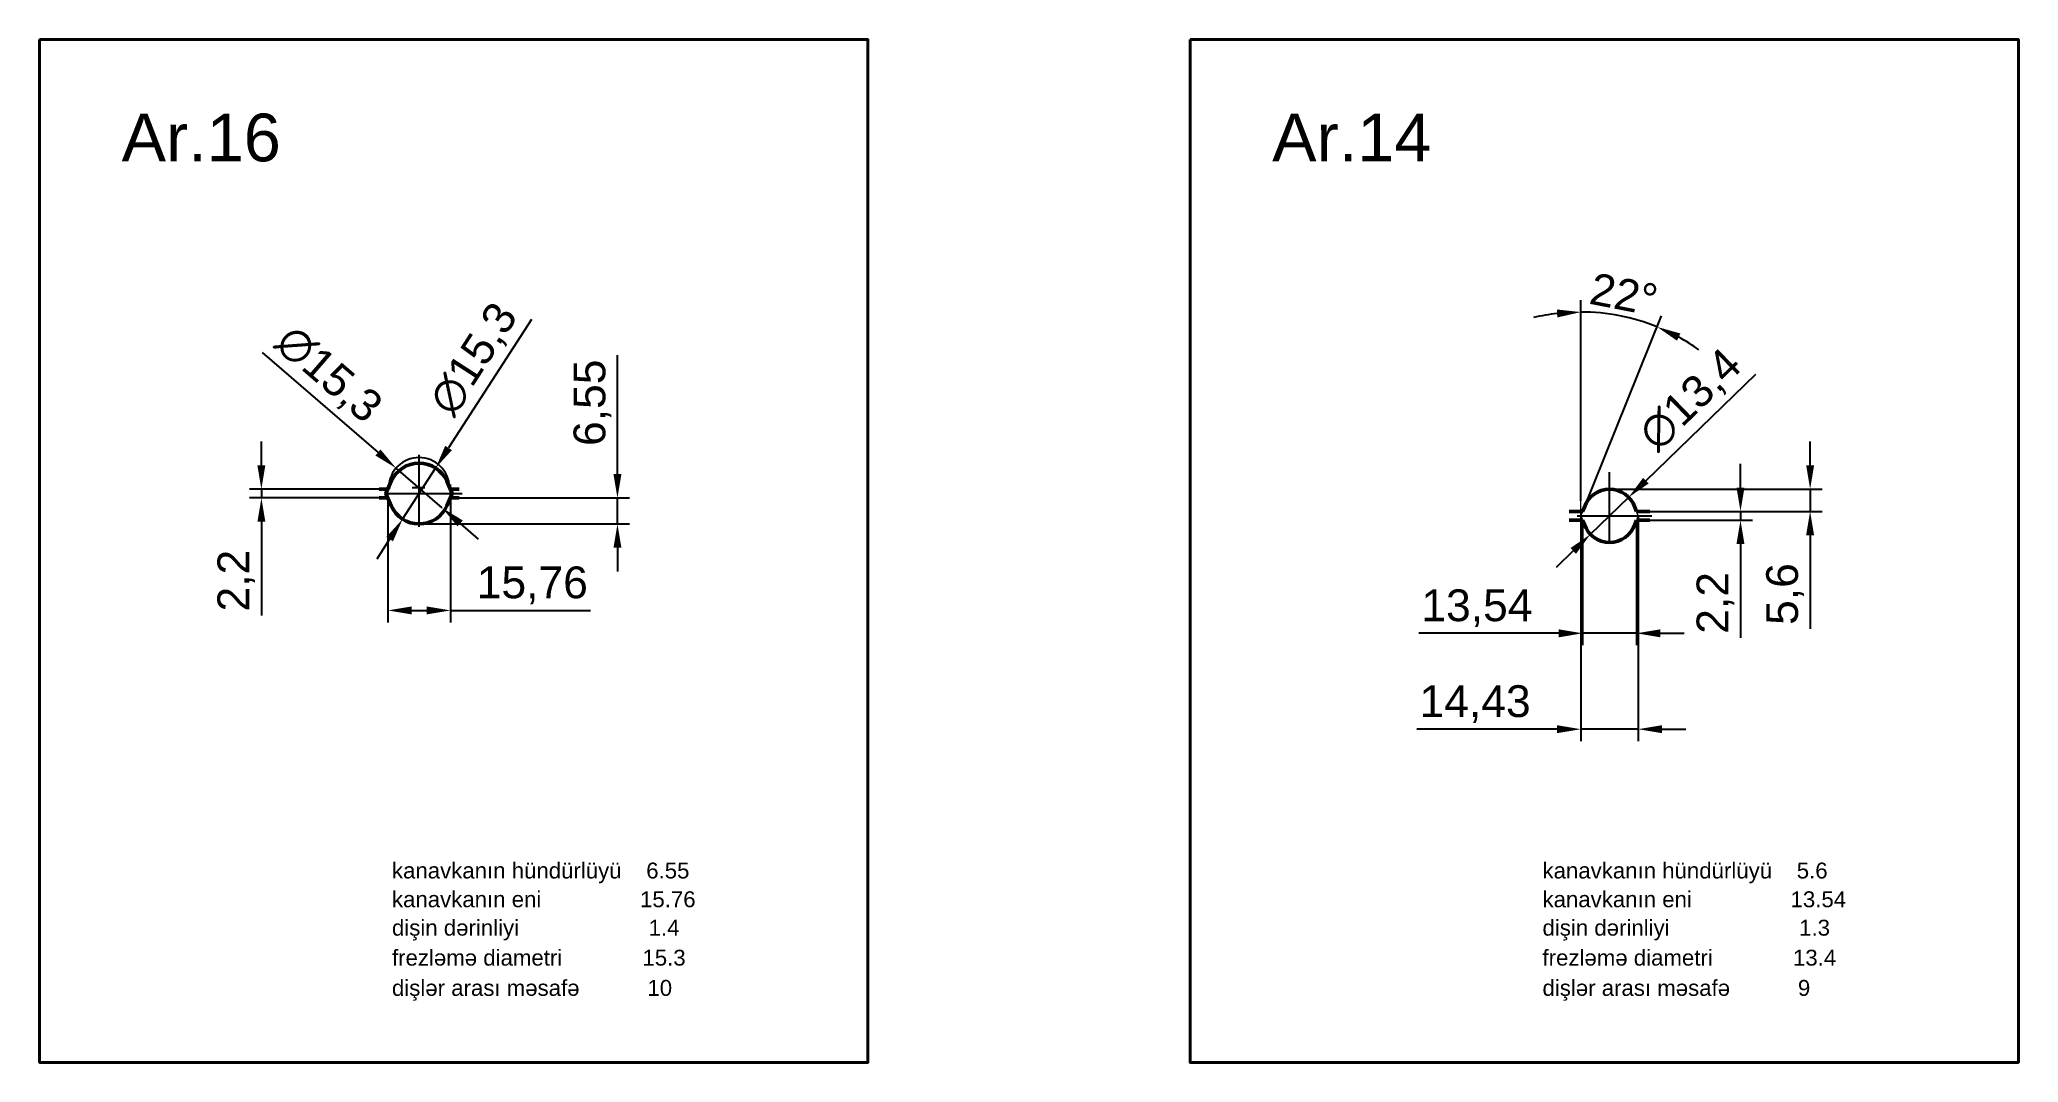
# Model space of a CAD drawing. Header units: millimetres. Extents: x 1526 to 31626, y -4643 to 9189.
# Drawn here: x 11073.9 to 11571.9, y 5249.1 to 5506.4 of the extents above; entities that cross this region are included whole.
import ezdxf

# ---------------------------------------------------------------- set-up
doc = ezdxf.new("R2010")
doc.units = ezdxf.units.MM
for name, color, linetype, lineweight in [('Quota', 3, 'Continuous', 40), ('контурная', 7, 'Continuous', 50), ('размерные', 7, 'Continuous', 25), ('тонкая', 7, 'Continuous', 20), ('тонкий', 7, 'Continuous', 20)]:
    doc.layers.add(name, color=color, linetype=linetype, lineweight=lineweight)
doc.layers.add('осевая', color=4, linetype='Continuous')
doc.styles.add('s1v4', font='arial.ttf', dxfattribs={"height": 4})
doc.styles.add('s2v4', font='arial.ttf', dxfattribs={"height": 8})
doc.styles.get("Standard").update_dxf_attribs({"font": 'arial.ttf'})
doc.dimstyles.new('s2v4', dxfattribs={"dimtxt": 8, "dimasz": 6, "dimexe": 3, "dimexo": 0, "dimgap": 1.5, "dimtad": 1, "dimtxsty": 'Standard', "dimcen": 2.5, "dimadec": 0, "dimazin": 0, "dimtfac": 1, "dimtmove": 0, "dimatfit": 3, "dimfxl": 1, "dimarcsym": 0})
doc.dimstyles.new('s2v4$0', dxfattribs={"dimtxt": 8, "dimasz": 6, "dimexe": 3, "dimexo": 0, "dimgap": 1.5, "dimtad": 1, "dimtxsty": 'Standard', "dimcen": 2.5, "dimadec": 0, "dimazin": 0, "dimtfac": 1, "dimtmove": 0, "dimatfit": 3, "dimfxl": 1, "dimarcsym": 0})

msp = doc.modelspace()

# ---------------------------------------------------------------- texts
at = {"layer": 'размерные', "style": 's2v4'}
for s, p in [('Ar.16', (11094.54025, 5475.80354)), ('Ar.14', (11384.07182, 5475.80354))]:
    msp.add_text(s, height=12, dxfattribs=at).set_placement(p)
at = {"layer": 'тонкая', "style": 's1v4'}
for s, p in [('kanavkanın hündürlüyü    6.55', (11162.57241, 5295.3935)), ('kanavkanın hündürlüyü    5.6', (11452.10398, 5295.3935)), ('kanavkanın eni                15.76', (11162.57241, 5288.16352)), ('kanavkanın eni                13.54', (11452.10398, 5288.16352)), ('dişin dərinliyi                     1.4', (11162.57241, 5281.01387)), ('dişin dərinliyi                     1.3', (11452.10398, 5281.01387)), ('frezləmə diametri             15.3', (11162.57241, 5273.47239)), ('frezləmə diametri             13.4', (11452.10398, 5273.47239)), ('dişlər arası məsafə           10', (11162.57241, 5265.86674)), ('dişlər arası məsafə           9', (11452.10398, 5265.86674))]:
    msp.add_text(s, height=4, dxfattribs=at).set_placement(p)

# ---------------------------------------------------------------- blocks, each defined once
blk = doc.blocks.new('*D1493')
at = {"layer": 'Defpoints', "color": 0, "transparency": 16777216}
for p in [(11161.52, 5391.13), (11177.28, 5391.13), (11177.28, 5362.83)]:
    blk.add_point(p, dxfattribs=at)
at = {"layer": 'тонкий', "color": 0, "lineweight": -2, "transparency": 16777216}
for p, q in [((11161.52, 5391.13), (11161.52, 5359.83)), ((11177.28, 5391.13), (11177.28, 5359.83)), ((11167.52, 5362.83), (11171.28, 5362.83)), ((11177.28, 5362.83), (11212.51, 5362.83))]:
    blk.add_line(p, q, dxfattribs=at)
at = {"layer": 'тонкий', "color": 0, "transparency": 16777216}
for points in [[(11167.52, 5363.83), (11167.52, 5361.83), (11161.52, 5362.83)], [(11171.28, 5363.83), (11171.28, 5361.83), (11177.28, 5362.83)]]:
    blk.add_solid(points, dxfattribs=at)
at = {"layer": 'тонкий', "color": 0, "transparency": 16777216, "insert": (11197.89, 5369.14), "char_height": 8, "attachment_point": 5}
blk.add_mtext('15,76', dxfattribs=at)
blk = doc.blocks.new('*D1494')
at = {"layer": 'Defpoints', "color": 0, "transparency": 16777216}
for p in [(11159.31, 5393.33), (11129.71, 5391.13), (11159.31, 5391.13)]:
    blk.add_point(p, dxfattribs=at)
at = {"layer": 'тонкий', "color": 0, "lineweight": -2, "transparency": 16777216}
for p, q in [((11129.71, 5399.33), (11129.71, 5405.33)), ((11159.31, 5393.33), (11126.71, 5393.33)), ((11129.71, 5393.33), (11129.71, 5391.13)), ((11159.31, 5391.13), (11126.71, 5391.13)), ((11129.71, 5385.13), (11129.71, 5361.51))]:
    blk.add_line(p, q, dxfattribs=at)
at = {"layer": 'тонкий', "color": 0, "transparency": 16777216}
for points in [[(11128.71, 5399.33), (11130.71, 5399.33), (11129.71, 5393.33)], [(11128.71, 5385.13), (11130.71, 5385.13), (11129.71, 5391.13)]]:
    blk.add_solid(points, dxfattribs=at)
at = {"layer": 'тонкий', "color": 0, "transparency": 16777216, "insert": (11123.4, 5370.32), "char_height": 8, "attachment_point": 5, "rotation": 90}
blk.add_mtext('2,2', dxfattribs=at)
blk = doc.blocks.new('*D1495')
at = {"layer": 'Defpoints', "color": 0, "transparency": 16777216}
for p in [(11179.48, 5391.13), (11169.4, 5384.58), (11219.31, 5384.58)]:
    blk.add_point(p, dxfattribs=at)
at = {"layer": 'тонкий', "color": 0, "lineweight": -2, "transparency": 16777216}
for p, q in [((11219.31, 5397.13), (11219.31, 5427.01)), ((11179.48, 5391.13), (11222.31, 5391.13)), ((11219.31, 5384.58), (11219.31, 5391.13)), ((11169.4, 5384.58), (11222.31, 5384.58)), ((11219.31, 5378.58), (11219.31, 5372.58))]:
    blk.add_line(p, q, dxfattribs=at)
at = {"layer": 'тонкий', "color": 0, "transparency": 16777216}
for points in [[(11218.31, 5397.13), (11220.31, 5397.13), (11219.31, 5391.13)], [(11218.31, 5378.58), (11220.31, 5378.58), (11219.31, 5384.58)]]:
    blk.add_solid(points, dxfattribs=at)
at = {"layer": 'тонкий', "color": 0, "transparency": 16777216, "insert": (11213.01, 5415.07), "char_height": 8, "attachment_point": 5, "rotation": 90}
blk.add_mtext('6,55', dxfattribs=at)
blk = doc.blocks.new('*D1496')
at = {"layer": 'Defpoints', "color": 0, "transparency": 16777216}
for p in [(11173.55, 5398.65), (11165.25, 5385.8)]:
    blk.add_point(p, dxfattribs=at)
at = {"layer": 'тонкий', "color": 0, "lineweight": -2, "transparency": 16777216}
for p, q in [((11197.7, 5436.01), (11176.81, 5403.69)), ((11165.25, 5385.8), (11173.55, 5398.65)), ((11161.99, 5380.76), (11158.73, 5375.72))]:
    blk.add_line(p, q, dxfattribs=at)
at = {"layer": 'тонкий', "color": 0, "transparency": 16777216}
for points in [[(11175.97, 5404.23), (11177.65, 5403.15), (11173.55, 5398.65)], [(11161.15, 5381.31), (11162.83, 5380.22), (11165.25, 5385.8)]]:
    blk.add_solid(points, dxfattribs=at)
at = {"layer": 'тонкий', "color": 0, "transparency": 16777216, "insert": (11183.47, 5425.87), "char_height": 8, "attachment_point": 5, "rotation": 57.1269}
blk.add_mtext('∅15,3', dxfattribs=at)
blk = doc.blocks.new('*D1497')
at = {"layer": 'Defpoints', "color": 0, "transparency": 16777216}
for p in [(11163.6, 5398.62), (11175.19, 5388.63)]:
    blk.add_point(p, dxfattribs=at)
at = {"layer": 'тонкий', "color": 0, "lineweight": -2, "transparency": 16777216}
for p, q in [((11129.92, 5427.68), (11159.06, 5402.54)), ((11175.19, 5388.63), (11163.6, 5398.62)), ((11179.73, 5384.71), (11184.28, 5380.79))]:
    blk.add_line(p, q, dxfattribs=at)
at = {"layer": 'тонкий', "color": 0, "transparency": 16777216}
for points in [[(11159.71, 5403.3), (11158.41, 5401.79), (11163.6, 5398.62)], [(11180.39, 5385.47), (11179.08, 5383.96), (11175.19, 5388.63)]]:
    blk.add_solid(points, dxfattribs=at)
at = {"layer": 'тонкий', "color": 0, "transparency": 16777216, "insert": (11146.42, 5421.94), "char_height": 8, "attachment_point": 5, "rotation": 319.2245}
blk.add_mtext('∅15,3', dxfattribs=at)
blk = doc.blocks.new('*D1504')
at = {"layer": 'Defpoints', "color": 0, "transparency": 16777216}
for p in [(11468.97, 5393.33), (11479.11, 5387.73), (11519.45, 5387.73)]:
    blk.add_point(p, dxfattribs=at)
at = {"layer": 'тонкий', "color": 0, "lineweight": -2, "transparency": 16777216}
for p, q in [((11519.45, 5399.33), (11519.45, 5405.33)), ((11468.97, 5393.33), (11522.45, 5393.33)), ((11519.45, 5393.33), (11519.45, 5387.73)), ((11479.11, 5387.73), (11522.45, 5387.73)), ((11519.45, 5381.73), (11519.45, 5358.17))]:
    blk.add_line(p, q, dxfattribs=at)
at = {"layer": 'тонкий', "color": 0, "transparency": 16777216}
for points in [[(11518.45, 5399.33), (11520.45, 5399.33), (11519.45, 5393.33)], [(11518.45, 5381.73), (11520.45, 5381.73), (11519.45, 5387.73)]]:
    blk.add_solid(points, dxfattribs=at)
at = {"layer": 'тонкий', "color": 0, "transparency": 16777216, "insert": (11513.14, 5366.95), "char_height": 8, "attachment_point": 5, "rotation": 90}
blk.add_mtext('5,6', dxfattribs=at)
blk = doc.blocks.new('*D1505')
at = {"layer": 'Defpoints', "color": 0, "transparency": 16777216}
for p in [(11479.11, 5387.73), (11479.11, 5385.53), (11501.93, 5385.53)]:
    blk.add_point(p, dxfattribs=at)
at = {"layer": 'тонкий', "color": 0, "lineweight": -2, "transparency": 16777216}
for p, q in [((11501.93, 5393.73), (11501.93, 5399.73)), ((11479.11, 5387.73), (11504.93, 5387.73)), ((11479.11, 5385.53), (11504.93, 5385.53)), ((11501.93, 5387.73), (11501.93, 5385.53)), ((11501.93, 5379.53), (11501.93, 5355.91))]:
    blk.add_line(p, q, dxfattribs=at)
at = {"layer": 'тонкий', "color": 0, "transparency": 16777216}
for points in [[(11500.93, 5393.73), (11502.93, 5393.73), (11501.93, 5387.73)], [(11500.93, 5379.53), (11502.93, 5379.53), (11501.93, 5385.53)]]:
    blk.add_solid(points, dxfattribs=at)
at = {"layer": 'тонкий', "color": 0, "transparency": 16777216, "insert": (11495.62, 5364.72), "char_height": 8, "attachment_point": 5, "rotation": 90}
blk.add_mtext('2,2', dxfattribs=at)
blk = doc.blocks.new('*D1506')
at = {"layer": 'Defpoints', "color": 0, "transparency": 16777216}
for p in [(11462.2, 5385.53), (11475.74, 5385.53), (11462.2, 5357.07)]:
    blk.add_point(p, dxfattribs=at)
at = {"layer": 'тонкий', "color": 0, "lineweight": -2, "transparency": 16777216}
for p, q in [((11462.2, 5385.53), (11462.2, 5354.07)), ((11475.74, 5385.53), (11475.74, 5354.07)), ((11456.2, 5357.07), (11420.99, 5357.07)), ((11475.74, 5357.07), (11462.2, 5357.07)), ((11481.74, 5357.07), (11487.74, 5357.07))]:
    blk.add_line(p, q, dxfattribs=at)
at = {"layer": 'тонкий', "color": 0, "transparency": 16777216}
for points in [[(11456.2, 5358.07), (11456.2, 5356.07), (11462.2, 5357.07)], [(11481.74, 5358.07), (11481.74, 5356.07), (11475.74, 5357.07)]]:
    blk.add_solid(points, dxfattribs=at)
at = {"layer": 'тонкий', "color": 0, "transparency": 16777216, "insert": (11435.6, 5363.38), "char_height": 8, "attachment_point": 5}
blk.add_mtext('13,54', dxfattribs=at)
blk = doc.blocks.new('*D1507')
at = {"layer": 'Defpoints', "color": 0, "transparency": 16777216}
for p in [(11461.76, 5386.63), (11476.19, 5386.63), (11461.76, 5332.95)]:
    blk.add_point(p, dxfattribs=at)
at = {"layer": 'тонкий', "color": 0, "lineweight": -2, "transparency": 16777216}
for p, q in [((11461.76, 5386.63), (11461.76, 5329.95)), ((11476.19, 5386.63), (11476.19, 5329.95)), ((11455.76, 5332.95), (11420.51, 5332.95)), ((11476.19, 5332.95), (11461.76, 5332.95)), ((11482.19, 5332.95), (11488.19, 5332.95))]:
    blk.add_line(p, q, dxfattribs=at)
at = {"layer": 'тонкий', "color": 0, "transparency": 16777216}
for points in [[(11455.76, 5333.95), (11455.76, 5331.95), (11461.76, 5332.95)], [(11482.19, 5333.95), (11482.19, 5331.95), (11476.19, 5332.95)]]:
    blk.add_solid(points, dxfattribs=at)
at = {"layer": 'тонкий', "color": 0, "transparency": 16777216, "insert": (11435.14, 5339.26), "char_height": 8, "attachment_point": 5}
blk.add_mtext('14,43', dxfattribs=at)
blk = doc.blocks.new('*D1508')
at = {"layer": 'Defpoints', "color": 0, "transparency": 16777216}
for p in [(11473.79, 5391.29), (11464.16, 5381.97)]:
    blk.add_point(p, dxfattribs=at)
at = {"layer": 'тонкий', "color": 0, "lineweight": -2, "transparency": 16777216}
for p, q in [((11505.74, 5422.19), (11478.1, 5395.46)), ((11464.16, 5381.97), (11473.79, 5391.29)), ((11459.84, 5377.8), (11455.53, 5373.63))]:
    blk.add_line(p, q, dxfattribs=at)
at = {"layer": 'тонкий', "color": 0, "transparency": 16777216}
for points in [[(11477.41, 5396.18), (11478.8, 5394.74), (11473.79, 5391.29)], [(11459.15, 5378.52), (11460.54, 5377.08), (11464.16, 5381.97)]]:
    blk.add_solid(points, dxfattribs=at)
at = {"layer": 'тонкий', "color": 0, "transparency": 16777216, "insert": (11489.6, 5415.54), "char_height": 8, "attachment_point": 5, "rotation": 44.0456}
blk.add_mtext('∅13,4', dxfattribs=at)
blk = doc.blocks.new('*D1509')
at = {"layer": 'Defpoints', "color": 0, "transparency": 16777216}
for p in [(11474.73, 5436.21), (11461.76, 5390.41), (11461.76, 5386.63), (11461.76, 5386.63), (11462.13, 5387.56)]:
    blk.add_point(p, dxfattribs=at)
at = {"layer": 'тонкий', "color": 0, "lineweight": -2, "transparency": 16777216}
for p, q in [((11461.76, 5390.41), (11461.76, 5440.88)), ((11462.13, 5387.56), (11482.08, 5436.93))]:
    blk.add_line(p, q, dxfattribs=at)
for start, end in [(96.711, 103.4219), (68, 90), (54.5781, 61.289)]:
    blk.add_arc((11461.76, 5386.63), 51.26, start, end, dxfattribs=at)
at = {"layer": 'тонкий', "color": 0, "transparency": 16777216}
for points in [[(11455.71, 5438.53), (11455.83, 5436.53), (11461.76, 5437.88)], [(11485.95, 5430.68), (11486.81, 5432.49), (11480.96, 5434.15)]]:
    blk.add_solid(points, dxfattribs=at)
at = {"layer": 'тонкий', "color": 0, "transparency": 16777216, "insert": (11472.59, 5442.36), "char_height": 8, "attachment_point": 5, "rotation": 349}
blk.add_mtext('22°', dxfattribs=at)

# ---------------------------------------------------------------- dimensions: what is measured, and where the dimension line sits
at = {"layer": 'тонкий'}
dim = msp.add_angular_dim_2l(base=(11474.7348, 5436.21372), line1=((11461.75725, 5386.62874), (11461.75725, 5390.41018)), line2=((11461.75725, 5386.62874), (11462.1334, 5387.55973)), dimstyle='s2v4', dxfattribs=at)
dim.commit()
dim.dimension.update_dxf_attribs({"geometry": '*D1509', "text_midpoint": (11472.58976, 5442.35717)})
for p1, p2, picture, middle in [((11165.24587, 5385.80267), (11173.55041, 5398.65275), '*D1496', (11183.47207, 5425.86738)), ((11175.19129, 5388.63152), (11163.60499, 5398.6239), '*D1497', (11146.42297, 5421.94456)), ((11464.15713, 5381.97069), (11473.78886, 5391.28679), '*D1508', (11489.60085, 5415.53821))]:
    dim = msp.add_diameter_dim_2p(p1=p1, p2=p2, dimstyle='s2v4', dxfattribs=at)
    dim.commit()
    dim.dimension.update_dxf_attribs({"geometry": picture, "text_midpoint": middle})
for base, p1, p2, dimstyle, picture, middle in [((11219.31406, 5384.57771), (11179.48166, 5391.12771), (11169.39814, 5384.57771), 's2v4$0', '*D1495', (11219.31406, 5415.06973)), ((11519.44592, 5387.72874), (11468.97299, 5393.32874), (11479.1143, 5387.72874), 's2v4', '*D1504', (11519.44592, 5366.94907))]:
    dim = msp.add_linear_dim(base=base, p1=p1, p2=p2, angle=90, dimstyle=dimstyle, dxfattribs=at)
    dim.commit()
    dim.dimension.update_dxf_attribs({"geometry": picture, "text_midpoint": middle, "dimtype": 160})
for base, p1, p2, dimstyle, picture, middle in [((11129.71028, 5391.12771), (11159.31463, 5393.32771), (11159.31463, 5391.12771), 's2v4$0', '*D1494', (11123.40264, 5370.31803)), ((11501.92636, 5385.52874), (11479.1143, 5387.72874), (11479.1143, 5385.52874), 's2v4', '*D1505', (11495.61872, 5364.71905))]:
    dim = msp.add_linear_dim(base=base, p1=p1, p2=p2, angle=90, dimstyle=dimstyle, dxfattribs=at)
    dim.commit()
    dim.dimension.update_dxf_attribs({"geometry": picture, "text_midpoint": middle})
dim = msp.add_linear_dim(base=(11177.27604, 5362.83317), p1=(11161.52024, 5391.12771), p2=(11177.27604, 5391.12771), dimstyle='s2v4$0', dxfattribs=at)
dim.commit()
dim.dimension.update_dxf_attribs({"geometry": '*D1493', "text_midpoint": (11197.89473, 5362.83317), "dimtype": 160})
for base, p1, p2, picture, middle in [((11461.75725, 5332.94864), (11476.18873, 5386.62874), (11461.75725, 5386.62874), '*D1507', (11435.13583, 5339.25628)), ((11462.20168, 5357.06837), (11475.7443, 5385.52874), (11462.20168, 5385.52874), '*D1506', (11435.59663, 5363.37601))]:
    dim = msp.add_linear_dim(base=base, p1=p1, p2=p2, dimstyle='s2v4', dxfattribs=at)
    dim.commit()
    dim.dimension.update_dxf_attribs({"geometry": picture, "text_midpoint": middle})

# ---------------------------------------------------------------- linework, layer by layer
at = {"layer": 'Quota'}
for points in [[(11073.89228, 5506.43), (11282.33904, 5506.43), (11282.33904, 5249.12412), (11073.89228, 5249.12412)], [(11363.42385, 5506.43), (11571.8706, 5506.43), (11571.8706, 5249.12412), (11363.42385, 5249.12412)]]:
    msp.add_lwpolyline(points, close=True, dxfattribs=at)
at = {"layer": 'контурная'}
for p, q in [((11161.52024, 5393.32771), (11159.31463, 5393.32771)), ((11161.03396, 5392.22771), (11162.40134, 5395.32081)), ((11177.76232, 5392.22771), (11176.39494, 5395.32081)), ((11177.27604, 5393.32771), (11179.48166, 5393.32771)), ((11161.52024, 5391.12771), (11159.31463, 5391.12771)), ((11161.03396, 5392.22771), (11162.40134, 5389.13462)), ((11177.76232, 5392.22771), (11176.39494, 5389.13462)), ((11177.27604, 5391.12771), (11179.48166, 5391.12771)), ((11462.20168, 5387.72874), (11462.63496, 5388.80113)), ((11475.7443, 5387.72874), (11475.31103, 5388.80113)), ((11462.09483, 5387.72874), (11458.83169, 5387.72874)), ((11462.20168, 5387.72874), (11458.83169, 5387.72874)), ((11462.09483, 5385.52874), (11458.83169, 5385.52874)), ((11462.20168, 5385.52874), (11458.83169, 5385.52874)), ((11462.20168, 5385.52874), (11462.63496, 5384.45634)), ((11475.7443, 5385.52874), (11475.31103, 5384.45634)), ((11475.7443, 5387.72874), (11479.1143, 5387.72874)), ((11475.7443, 5385.52874), (11479.1143, 5385.52874)), ((11475.85115, 5387.72874), (11479.1143, 5387.72874)), ((11475.85115, 5387.72874), (11479.1143, 5387.72874)), ((11475.85115, 5385.52874), (11479.1143, 5385.52874)), ((11475.85115, 5385.52874), (11479.1143, 5385.52874))]:
    msp.add_line(p, q, dxfattribs=at)
for centre, radius, start, end in [((11169.39814, 5392.22771), 7.65, 23.8489058, 156.1510942), ((11468.97299, 5386.62874), 6.7, 90, 161.0805636), ((11468.97299, 5386.62874), 6.7, 18.9194364, 90), ((11169.39814, 5392.22771), 7.65, 203.8489058, 336.1510942), ((11468.97299, 5386.62874), 6.7, 198.9194364, 270), ((11468.97299, 5386.62874), 6.7, 270, 341.0805636)]:
    msp.add_arc(centre, radius, start, end, dxfattribs=at)
at = {"layer": 'осевая'}
for p, q in [((11169.39814, 5383.87863), (11169.39814, 5401.94283)), ((11468.97299, 5379.92874), (11468.97299, 5397.57474)), ((11160.67518, 5392.22771), (11180.21705, 5392.22771)), ((11460.8494, 5386.62874), (11479.59359, 5386.62874))]:
    msp.add_line(p, q, dxfattribs=at)
at = {"layer": 'размерные'}
for p, q in [((11161.49814, 5393.77771), (11162.2069, 5393.77771)), ((11161.52024, 5393.32771), (11161.52024, 5393.82771)), ((11170.80202, 5393.62771), (11167.6242, 5393.62771)), ((11177.29814, 5393.27771), (11177.29814, 5394.4986))]:
    msp.add_line(p, q, dxfattribs=at)
msp.add_arc((11169.39814, 5393.62771), 7.65, 1.6694, 178.3306, dxfattribs=at)
at = {"layer": 'тонкая'}
for p, q in [((11461.75725, 5386.62874), (11461.75725, 5390.41018)), ((11461.75725, 5386.62874), (11462.1334, 5387.55973)), ((11461.75725, 5386.62874), (11462.1334, 5385.69775)), ((11476.18873, 5386.62874), (11475.81259, 5387.55973)), ((11476.18873, 5386.62874), (11475.81259, 5385.69775))]:
    msp.add_line(p, q, dxfattribs=at)

msp.set_redraw_order([(e.dxf.handle, doc.entitydb.next_handle()) for e in msp.query("TEXT MTEXT ATTDEF DIMENSION ARC_DIMENSION")])  # texts and dimensions are drawn at this point

doc.saveas('drawing.dxf')
